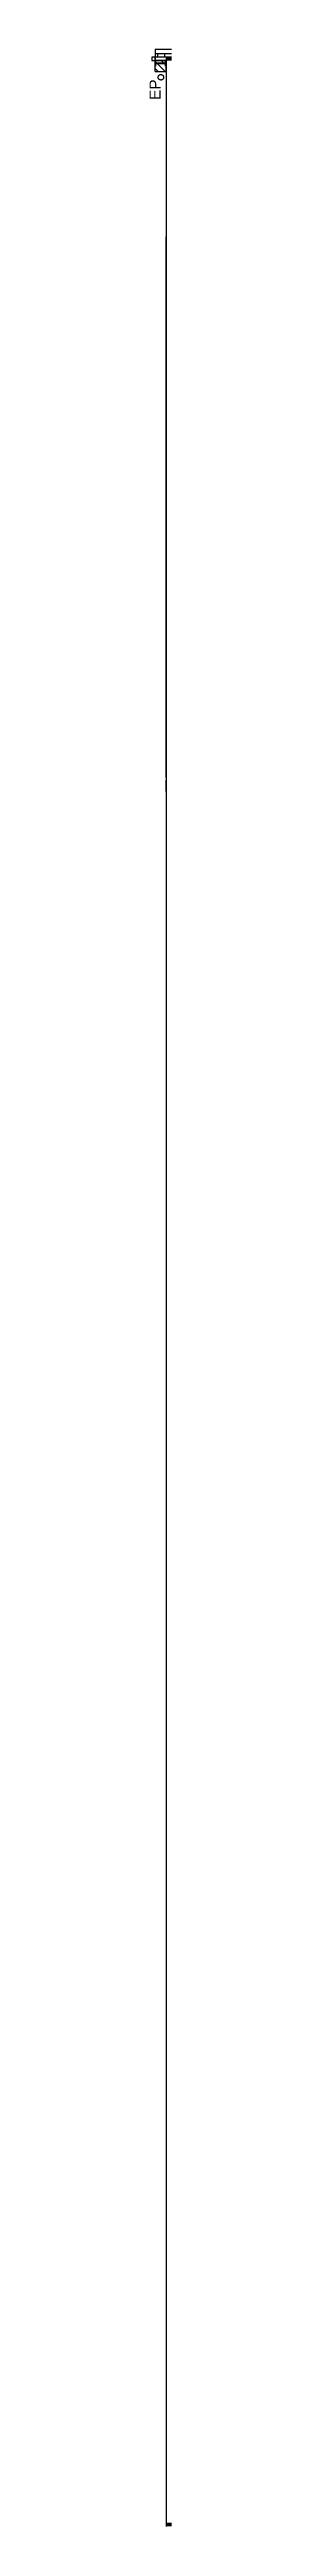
# Model space of a CAD drawing. Header units: millimetres. Extents: x 15590 to 15992, y 1055 to 1132.
# Drawn here: x 15702.03 to 15702.43, y 1070.44 to 1115.36 of the extents above; entities that cross this region are included whole.
import ezdxf

# ---------------------------------------------------------------- set-up
doc = ezdxf.new("R2010")
doc.units = ezdxf.units.MM
doc.header["$MEASUREMENT"] = 0
doc.linetypes.add('Tirets', pattern=[0.004586, 0.002822, -0.001764])
for name, color, linetype in [('EP', 7, 'Continuous'), ('murs exterieurs.P', 7, 'Continuous'), ('murs interieurs.P', 7, 'Continuous'), ('structure', 7, 'Continuous')]:
    doc.layers.add(name, color=color, linetype=linetype)
doc.styles.add('GENERATED_STYLE_2', font='')
doc.styles.get('GENERATED_STYLE_2').set_extended_font_data('Arial Occidental')

msp = doc.modelspace()

# ---------------------------------------------------------------- texts
at = {"layer": 'EP', "linetype": 'Continuous', "insert": (15702.129, 1114.631), "char_height": 0.2, "attachment_point": 5, "rotation": 90, "style": 'GENERATED_STYLE_2'}
msp.add_mtext('{EP}', dxfattribs=at)

# ---------------------------------------------------------------- hatches: boundary and pattern name
at = {"layer": 'murs exterieurs.P', "linetype": 'Continuous', "ltscale": 1000}
h = msp.add_hatch(dxfattribs=at)
h.set_pattern_fill('ISOLANT_POLYSTYRENE_0005', color=256, scale=0.1, angle=90, style=0, pattern_type=2)
h.set_pattern_definition([(90, (15693.99056, 1074.65998), (-0.13, 8e-18), []), (180, (15693.99056, 1074.65998), (-8e-18, -0.13), [])])
h.paths.add_polyline_path([(15702.429, 1115.279), (15702.129, 1115.279), (15702.129, 1115.229), (15702.429, 1115.229)], flags=0)
for points in [[(15702.329, 1115.159), (15702.429, 1115.159), (15702.429, 1115.229), (15702.329, 1115.229)], [(15702.329, 1070.44), (15702.429, 1070.44), (15702.429, 1070.51), (15702.329, 1070.51)]]:
    msp.add_hatch(color=256, dxfattribs=at).paths.add_polyline_path(points, flags=0)
at = {"layer": 'murs interieurs.P', "linetype": 'Continuous', "ltscale": 1000}
h = msp.add_hatch(dxfattribs=at)
h.set_pattern_fill('BRIQUES_DE_PAREMENT_0005', color=256, scale=0.1, angle=90, style=0, pattern_type=2)
h.set_pattern_definition([(135, (15693.99056, 1074.65998), (-0.0636396, -0.0636396), [])])
h.paths.add_polyline_path([(15702.129, 1115.159), (15702.129, 1114.959), (15702.329, 1114.959), (15702.329, 1115.159)], flags=0)

# ---------------------------------------------------------------- linework, layer by layer
at = {"layer": 'EP', "linetype": 'Tirets', "ltscale": 1000}
msp.add_circle((15702.236, 1114.856), 0.05, dxfattribs=at)
at = {"layer": 'murs exterieurs.P', "linetype": 'Continuous', "ltscale": 1000}
for p, q in [((15702.129, 1115.359), (15702.129, 1115.279)), ((15702.129, 1115.219), (15702.069, 1115.219)), ((15702.069, 1115.219), (15702.069, 1115.159)), ((15702.069, 1115.159), (15702.129, 1115.159)), ((15702.429, 1115.279), (15702.129, 1115.279)), ((15702.129, 1115.279), (15702.129, 1115.229)), ((15702.129, 1115.159), (15702.129, 1115.219)), ((15702.329, 1115.229), (15702.329, 1115.159)), ((15702.329, 1070.51), (15702.329, 1070.44))]:
    msp.add_line(p, q, dxfattribs=at)
at = {"layer": 'murs exterieurs.P', "color": 31, "linetype": 'Continuous', "lineweight": 25, "ltscale": 1000}
for q in [(15702.129, 1115.159), (15702.429, 1115.229)]:
    msp.add_line((15702.129, 1115.229), q, dxfattribs=at)
at = {"layer": 'murs exterieurs.P', "linetype": 'Continuous', "ltscale": 1000, "flags": 128}
for points in [[(15702.429, 1115.359), (15702.129, 1115.359)], [(15702.329, 1115.159), (15702.329, 1070.51)]]:
    msp.add_lwpolyline(points, dxfattribs=at)
at = {"layer": 'murs exterieurs.P', "color": 31, "linetype": 'Continuous', "lineweight": 25, "ltscale": 1000, "flags": 128}
msp.add_lwpolyline([(15702.129, 1115.159), (15702.329, 1115.159)], dxfattribs=at)
at = {"layer": 'murs interieurs.P', "linetype": 'Continuous', "ltscale": 1000}
msp.add_line((15702.129, 1114.959), (15702.129, 1115.159), dxfattribs=at)
msp.add_line((15702.129, 1114.959), (15702.129, 1115.159), dxfattribs=at)
at = {"layer": 'murs interieurs.P', "linetype": 'Continuous', "ltscale": 1000, "flags": 128}
for points in [[(15702.329, 1115.159), (15702.129, 1115.159)], [(15702.129, 1114.959), (15702.329, 1114.959)], [(15702.329, 1114.959), (15702.329, 1115.159)], [(15702.329, 1111.762), (15702.329, 1111.962)], [(15702.329, 1102.16), (15702.329, 1111.762)], [(15702.329, 1101.906), (15702.329, 1102.106)]]:
    msp.add_lwpolyline(points, dxfattribs=at)
at = {"layer": 'structure', "color": 160, "linetype": 'Continuous', "lineweight": 35, "ltscale": 1000}
for p, q in [((15702.137, 1115.159), (15702.129, 1115.159)), ((15702.129, 1115.159), (15702.129, 1115.059)), ((15702.129, 1115.059), (15702.137, 1115.059)), ((15702.137, 1115.118), (15702.137, 1115.159)), ((15702.137, 1115.059), (15702.137, 1115.101)), ((15702.315, 1115.112), (15702.143, 1115.112)), ((15702.143, 1115.106), (15702.315, 1115.106)), ((15702.329, 1115.159), (15702.32, 1115.159)), ((15702.32, 1115.159), (15702.32, 1115.118)), ((15702.32, 1115.101), (15702.32, 1115.059)), ((15702.32, 1115.059), (15702.329, 1115.059)), ((15702.329, 1115.059), (15702.329, 1115.159))]:
    msp.add_line(p, q, dxfattribs=at)
for centre, start, end in [((15702.143, 1115.118), 180, 270), ((15702.143, 1115.101), 90, 180), ((15702.315, 1115.118), 270, 0), ((15702.315, 1115.101), 0, 90)]:
    msp.add_arc(centre, 0.0056, start, end, dxfattribs=at)

msp.set_redraw_order([(e.dxf.handle, doc.entitydb.next_handle()) for e in msp.query("TEXT MTEXT ATTDEF DIMENSION ARC_DIMENSION")])  # texts and dimensions are drawn at this point

doc.saveas('drawing.dxf')
